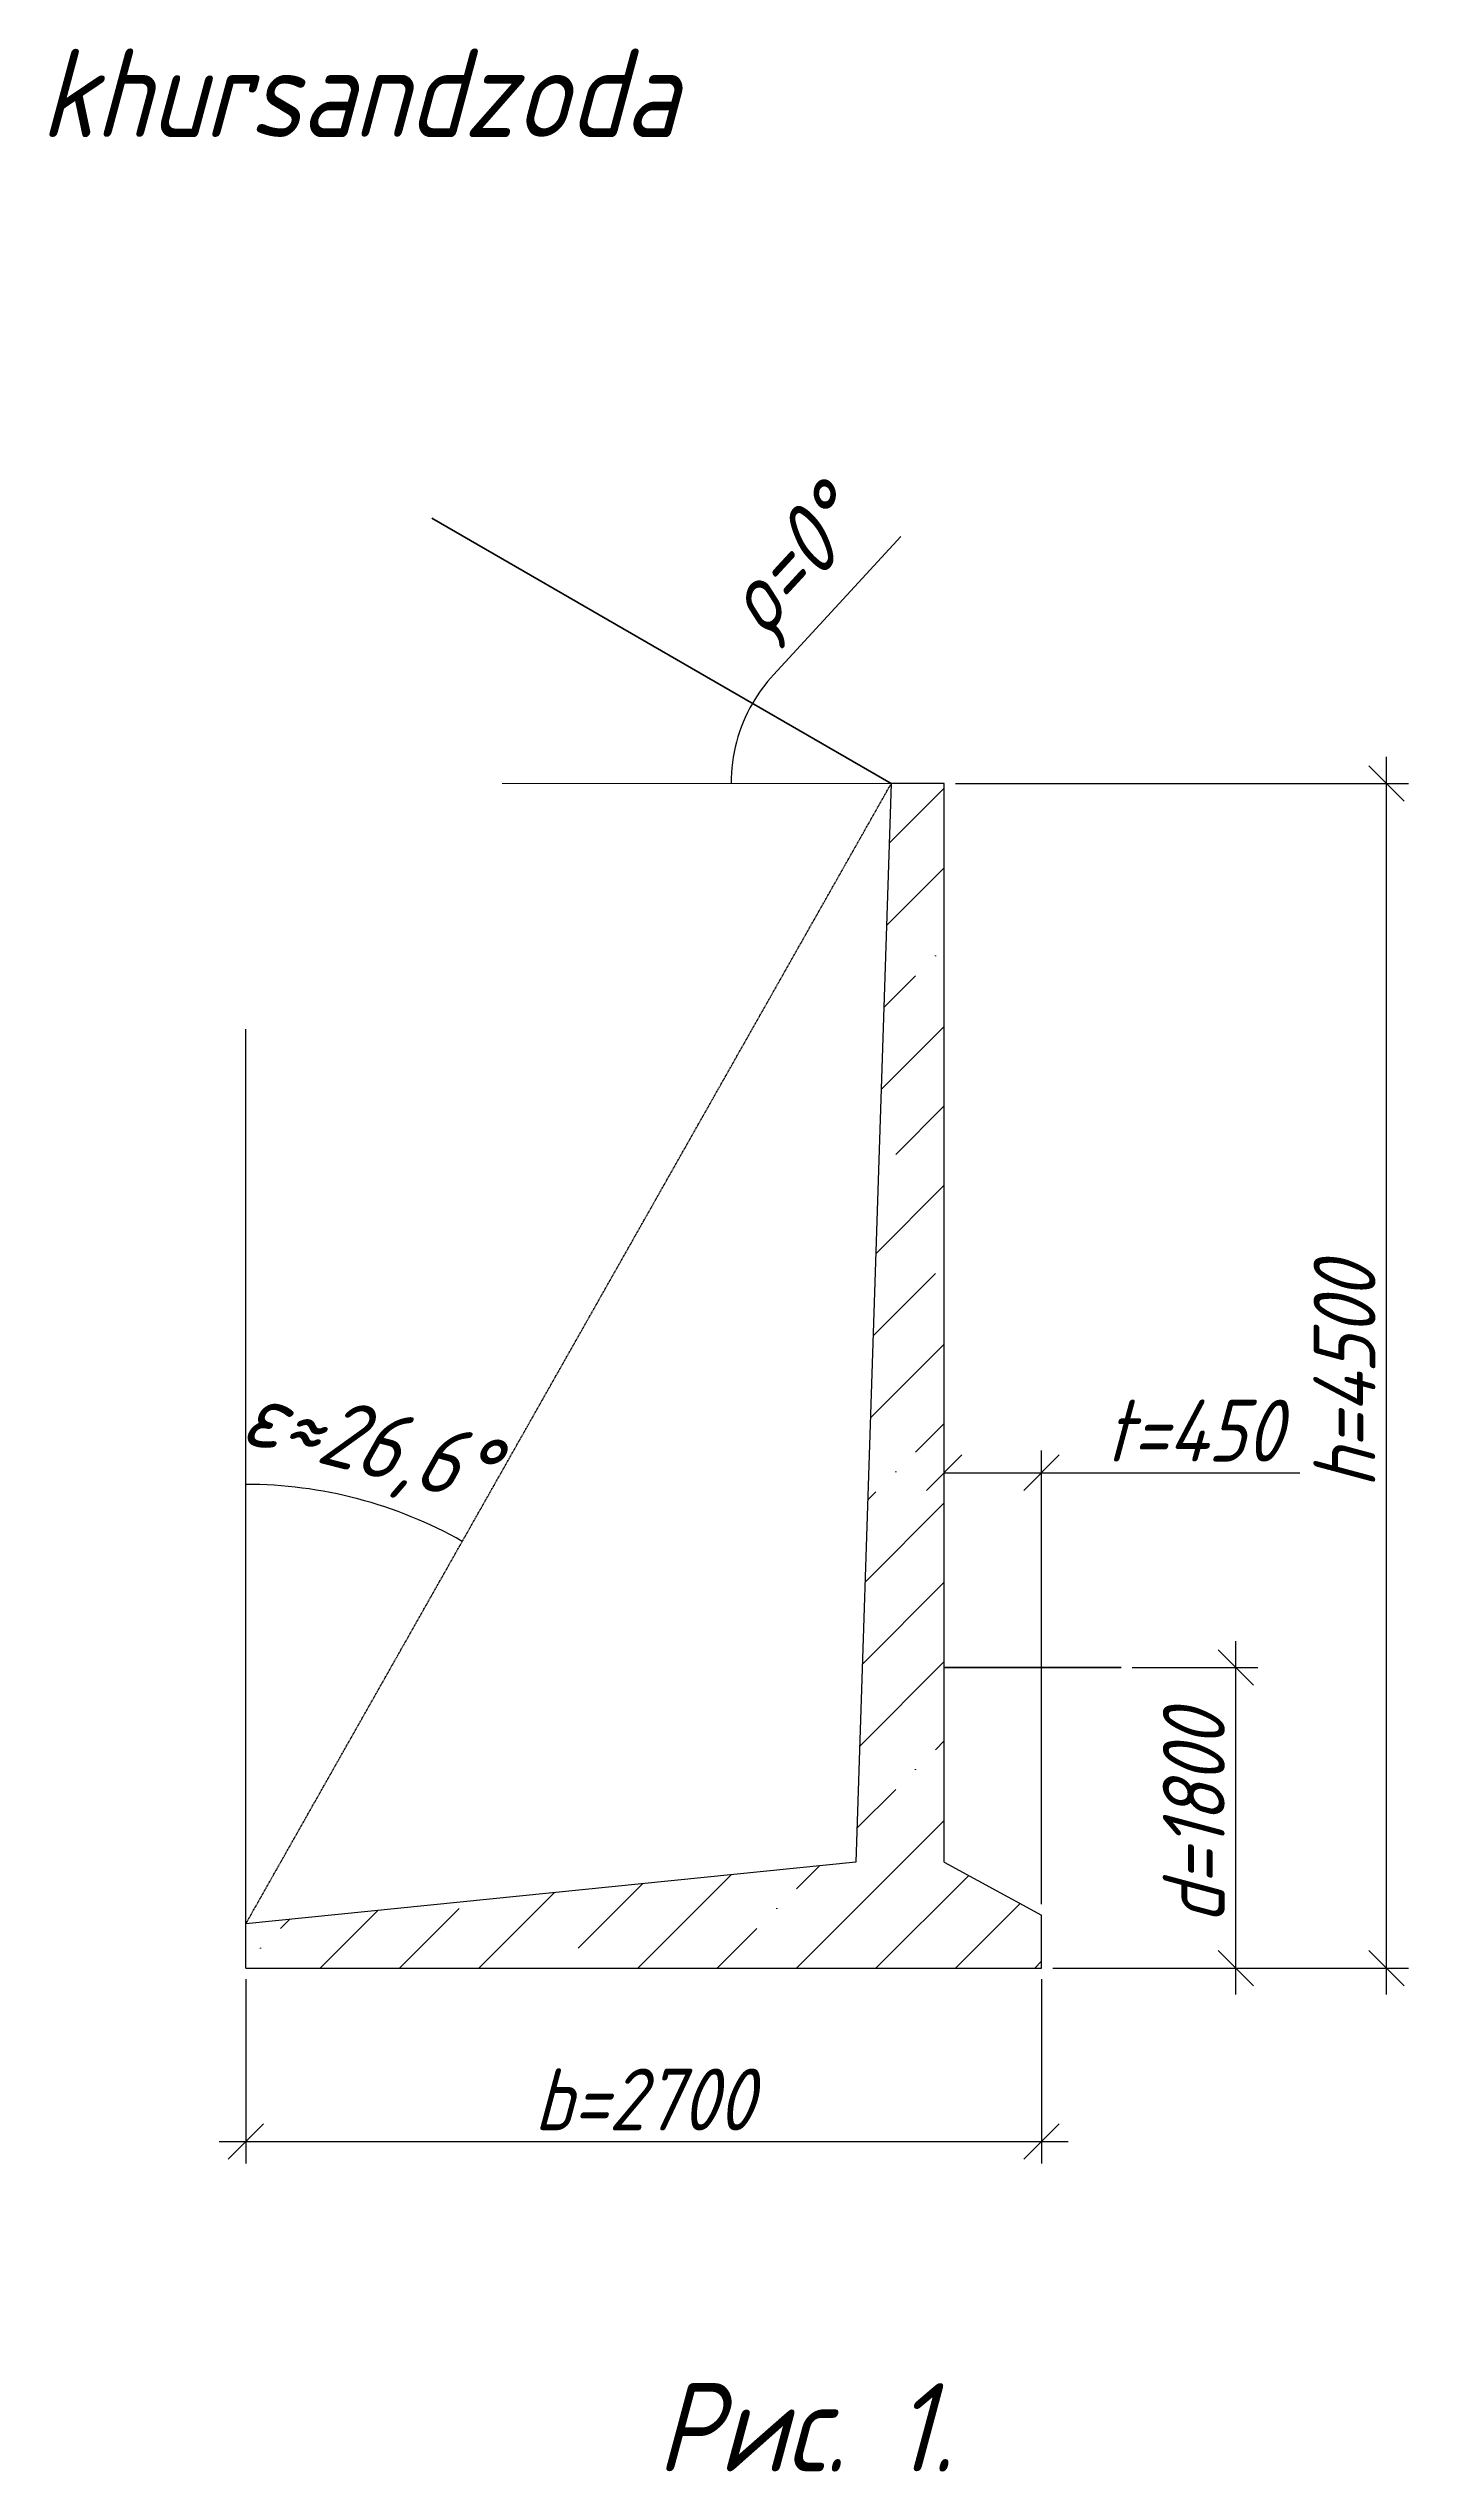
# Model space of a CAD drawing. Header units: millimetres. Extents: x -1004 to 900128, y -352756 to 107728.
# Drawn here: x 178277 to 185968, y -23458 to -9754 of the extents above; entities that cross this region are included whole.
import ezdxf

# ---------------------------------------------------------------- set-up
doc = ezdxf.new("R2010")
doc.units = ezdxf.units.MM
doc.linetypes.add('ACAD_ISO02W100', pattern=[15, 12, -3])
for name, color, linetype, lineweight in [('basic', 95, 'Continuous', 30), ('hatch', 117, 'ACAD_ISO02W100', 25), ('hatching', 225, 'Continuous', 20), ('size', 45, 'Continuous', 20), ('text', 13, 'Continuous', 20), ('thick', 42, 'Continuous', 35), ('thin', 153, 'Continuous', 18)]:
    doc.layers.add(name, color=color, linetype=linetype, lineweight=lineweight)
doc.styles.add('Structures', font='isocpeur.ttf', dxfattribs={"width": 0.85, "oblique": 15})
doc.styles.add('structures 5', font='isocpeur.ttf', dxfattribs={"width": 0.85, "oblique": 15, "height": 5})
doc.dimstyles.new('structures 3.5', dxfattribs={"dimtxt": 3.5, "dimasz": 2, "dimexe": 1.25, "dimexo": 0.625, "dimtad": 1, "dimtxsty": 'Structures', "dimblk": 'OBLIQUE', "dimcen": 2.5, "dimdle": 1.5, "dimadec": 0, "dimazin": 0, "dimtfac": 1, "dimtmove": 0, "dimatfit": 3, "dimfxl": 1, "dimarcsym": 0})

# ---------------------------------------------------------------- blocks, each defined once
blk = doc.blocks.new('*D148')
at = {"layer": 'Defpoints', "color": 0, "transparency": 16777216}
for p in [(183043, -13911), (179393, -15301), (180230, -18021), (179393, -20361), (179393, -20361)]:
    blk.add_point(p, dxfattribs=at)
at = {"layer": 'size', "color": 0, "lineweight": -2, "transparency": 16777216}
blk.add_arc((179393, -20361), 2486, 60.4948, 90, dxfattribs=at)
at = {"layer": 'size', "color": 0, "transparency": 16777216, "insert": (180079, -17672), "char_height": 350, "attachment_point": 5, "rotation": 345.6873, "style": 'Structures'}
blk.add_mtext('{\\H1.08333x;ε≈26,6%%D}', dxfattribs=at)
blk = doc.blocks.new('_None')
blk = doc.blocks.new('_Oblique')
at = {"color": 0, "linetype": 'ByBlock', "lineweight": -2}
blk.add_line((-0.5, -0.5), (0.5, 0.5), dxfattribs=at)
blk = doc.blocks.new('*D149')
at = {"layer": 'Defpoints', "color": 0, "transparency": 16777216}
for p in [(179393, -20611), (183893, -20611), (183893, -21592)]:
    blk.add_point(p, dxfattribs=at)
at = {"layer": 'size', "color": 0, "lineweight": -2, "transparency": 16777216}
for p, q in [((179393, -20674), (179393, -21717)), ((183893, -20674), (183893, -21717)), ((179243, -21592), (184043, -21592))]:
    blk.add_line(p, q, dxfattribs=at)
at = {"layer": 'size', "color": 0, "lineweight": -2, "transparency": 16777216, "xscale": 200, "yscale": 200, "zscale": 200, "rotation": 180}
blk.add_blockref('_Oblique', (179393, -21592), dxfattribs=at)
at = {"layer": 'size', "color": 0, "lineweight": -2, "transparency": 16777216, "xscale": 200, "yscale": 200, "zscale": 200}
blk.add_blockref('_Oblique', (183893, -21592), dxfattribs=at)
at = {"layer": 'size', "color": 0, "transparency": 16777216, "insert": (181643, -21354), "char_height": 350, "attachment_point": 5, "style": 'Structures'}
blk.add_mtext('b=2700', dxfattribs=at)
blk = doc.blocks.new('*D150')
at = {"layer": 'Defpoints', "color": 0, "transparency": 16777216}
for p in [(184343, -18911), (184991, -18911), (183893, -20611)]:
    blk.add_point(p, dxfattribs=at)
at = {"layer": 'size', "color": 0, "lineweight": -2, "transparency": 16777216}
for p, q in [((184991, -20761), (184991, -18761)), ((184406, -18911), (185116, -18911)), ((183956, -20611), (185116, -20611))]:
    blk.add_line(p, q, dxfattribs=at)
at = {"layer": 'size', "color": 0, "lineweight": -2, "transparency": 16777216, "xscale": 200, "yscale": 200, "zscale": 200}
for p, rotation in [((184991, -18911), 90), ((184991, -20611), 270)]:
    blk.add_blockref('_Oblique', p, dxfattribs=dict(at, rotation=rotation))
at = {"layer": 'size', "color": 0, "transparency": 16777216, "insert": (184754, -19761), "char_height": 350, "attachment_point": 5, "rotation": 90, "style": 'Structures'}
blk.add_mtext('d=1800', dxfattribs=at)
blk = doc.blocks.new('*D151')
at = {"layer": 'Defpoints', "color": 0, "transparency": 16777216}
for p in [(183343, -13911), (185843, -13911), (183893, -20611)]:
    blk.add_point(p, dxfattribs=at)
at = {"layer": 'size', "color": 0, "lineweight": -2, "transparency": 16777216}
for p, q in [((185843, -20761), (185843, -13761)), ((183406, -13911), (185968, -13911)), ((183956, -20611), (185968, -20611))]:
    blk.add_line(p, q, dxfattribs=at)
at = {"layer": 'size', "color": 0, "lineweight": -2, "transparency": 16777216, "xscale": 200, "yscale": 200, "zscale": 200}
for p, rotation in [((185843, -13911), 90), ((185843, -20611), 270)]:
    blk.add_blockref('_Oblique', p, dxfattribs=dict(at, rotation=rotation))
at = {"layer": 'size', "color": 0, "transparency": 16777216, "insert": (185606, -17261), "char_height": 350, "width": 1317.03, "attachment_point": 5, "rotation": 90, "style": 'Structures'}
blk.add_mtext('h=4500', dxfattribs=at)
blk = doc.blocks.new('*D152')
at = {"layer": 'Defpoints', "color": 0, "transparency": 16777216}
for p in [(183343, -17809), (183343, -18911), (183893, -20311)]:
    blk.add_point(p, dxfattribs=at)
at = {"layer": 'size', "color": 0, "lineweight": -2, "transparency": 16777216}
for p, q in [((183343, -18849), (183343, -17684)), ((183343, -17809), (184043, -17809)), ((183893, -20249), (183893, -17684)), ((183893, -17809), (185353, -17809))]:
    blk.add_line(p, q, dxfattribs=at)
at = {"layer": 'size', "color": 0, "lineweight": -2, "transparency": 16777216, "xscale": 200, "yscale": 200, "zscale": 200, "rotation": 180}
blk.add_blockref('_Oblique', (183343, -17809), dxfattribs=at)
at = {"layer": 'size', "color": 0, "lineweight": -2, "transparency": 16777216, "xscale": 200, "yscale": 200, "zscale": 200}
blk.add_blockref('_Oblique', (183893, -17809), dxfattribs=at)
at = {"layer": 'size', "color": 0, "transparency": 16777216, "insert": (184753, -17571), "char_height": 350, "attachment_point": 5, "style": 'Structures'}
blk.add_mtext('t=450', dxfattribs=at)
blk = doc.blocks.new('*D153')
at = {"layer": 'Defpoints', "color": 0, "transparency": 16777216}
for p in [(180445, -12411), (182151, -13754), (180843, -13911), (183043, -13911), (183043, -13911)]:
    blk.add_point(p, dxfattribs=at)
at = {"layer": 'size', "color": 0, "lineweight": -2, "transparency": 16777216}
blk.add_line((182377, -13297), (183097, -12515), dxfattribs=at)
for start, end in [(137.3264, 150), (150, 180)]:
    blk.add_arc((183043, -13911), 906, start, end, dxfattribs=at)
at = {"layer": 'size', "color": 0, "transparency": 16777216, "insert": (182510, -12697), "char_height": 350, "attachment_point": 5, "rotation": 47.3264, "style": 'Structures'}
blk.add_mtext('{\\H1.08333x;ρ=0%%D}', dxfattribs=at)

msp = doc.modelspace()

# ---------------------------------------------------------------- hatches: boundary and pattern name
at = {"layer": 'hatching'}
h = msp.add_hatch(dxfattribs=at)
h.set_pattern_fill('ANSI35', color=256, scale=100)
h.set_pattern_definition([(45, (176445.34, -23979.15), (-449.013, 449.013), []), (45, (176894.35, -23979.15), (-449.013, 449.013), [793.75, -158.75, 0, -158.75])])
h.paths.add_polyline_path([(183343.059, -13911.013), (183043.059, -13911.013), (182843.059, -20011.013), (179393.059, -20361.013), (179393.059, -20611.013), (183893.059, -20611.013), (183893.059, -20311.013), (183343.059, -20011.013)])

# ---------------------------------------------------------------- linework, layer by layer
at = {"layer": 'basic'}
for p, q in [((183043.059, -13911.013), (182843.059, -20011.013)), ((183343.059, -13911.013), (183043.059, -13911.013)), ((183343.059, -20011.013), (183343.059, -13911.013)), ((182843.059, -20011.013), (179393.059, -20361.013)), ((183343.059, -20011.013), (183893.059, -20311.013)), ((179393.059, -20611.013), (179393.059, -20361.013)), ((183893.059, -20611.013), (183893.059, -20311.013)), ((179393.059, -20611.013), (183893.059, -20611.013))]:
    msp.add_line(p, q, dxfattribs=at)
at = {"layer": 'hatch', "ltscale": 0.4}
for q in [(183043.059, -13911.013), (179393.059, -15300.885)]:
    msp.add_line((179393.059, -20361.013), q, dxfattribs=at)
at = {"layer": 'thick'}
for p, q in [((183043.059, -13911.013), (180444.983, -12411.013)), ((183343.059, -18911.013), (184343.059, -18911.013))]:
    msp.add_line(p, q, dxfattribs=at)
at = {"layer": 'thin'}
msp.add_line((183043.059, -13911.013), (180843.059, -13911.013), dxfattribs=at)
for points in [[(182730.951, -13730.817), (180493.854, -12439.229)], [(183343.059, -18912.752), (184343.059, -18911.013)]]:
    msp.add_lwpolyline(points, dxfattribs=at)

# ---------------------------------------------------------------- texts
at = {"layer": 'text', "char_height": 500, "width": 2515.89751, "attachment_point": 5, "style": 'structures 5'}
for s, insert in [('khursandzoda', (180031.327, -10005.687)), ('Рис. 1.', (182555.698, -23208.259))]:
    msp.add_mtext(s, dxfattribs=dict(at, insert=insert))

# ---------------------------------------------------------------- dimensions: what is measured, and where the dimension line sits
at = {"layer": 'size'}
dim = msp.add_angular_dim_2l(base=(182150.801, -13753.684), line1=((183043.059, -13911.013), (180444.983, -12411.013)), line2=((183043.059, -13911.013), (180843.059, -13911.013)), text='{\\H1.08333x;ρ=0%%D}', dimstyle='structures 3.5', override={"dimscale": 0, "dimblk1": 'None', "dimblk2": 'None', "dimsah": 1}, dxfattribs=at)
dim.commit()
dim.dimension.update_dxf_attribs({"geometry": '*D153', "text_midpoint": (182509.967, -12696.773)})
for base, p2, text, picture, middle in [((185843.059, -13911.013), (183343.059, -13911.013), 'h=4500', '*D151', (185605.559, -17261.013)), ((184991.134, -18911.013), (184343.059, -18911.013), 'd=1800', '*D150', (184753.634, -19761.013))]:
    dim = msp.add_linear_dim(base=base, p1=(183893.059, -20611.013), p2=p2, angle=90, text=text, dimstyle='structures 3.5', dxfattribs=at)
    dim.commit()
    dim.dimension.update_dxf_attribs({"geometry": picture, "text_midpoint": middle})
dim = msp.add_angular_dim_2l(base=(180229.699, -18020.522), line1=((179393.059, -20361.013), (183043.059, -13911.013)), line2=((179393.059, -20361.013), (179393.059, -15300.885)), text='{\\H1.08333x;ε≈26,6%%D}', dimstyle='structures 3.5', override={"dimscale": 0, "dimblk1": 'None', "dimblk2": 'None', "dimsah": 1}, dxfattribs=at)
dim.commit()
dim.dimension.update_dxf_attribs({"geometry": '*D148', "text_midpoint": (180007.519, -17952.631), "dimtype": 162})
dim = msp.add_linear_dim(base=(183343.059, -17808.99), p1=(183893.059, -20311.013), p2=(183343.059, -18911.013), text='t=450', dimstyle='structures 3.5', dxfattribs=at)
dim.commit()
dim.dimension.update_dxf_attribs({"geometry": '*D152', "text_midpoint": (184753.149, -17808.99), "dimtype": 160})
dim = msp.add_linear_dim(base=(183893.059, -21591.937), p1=(179393.059, -20611.013), p2=(183893.059, -20611.013), text='b=2700', dimstyle='structures 3.5', dxfattribs=at)
dim.commit()
dim.dimension.update_dxf_attribs({"geometry": '*D149', "text_midpoint": (181643.059, -21354.437)})

doc.saveas('drawing.dxf')
